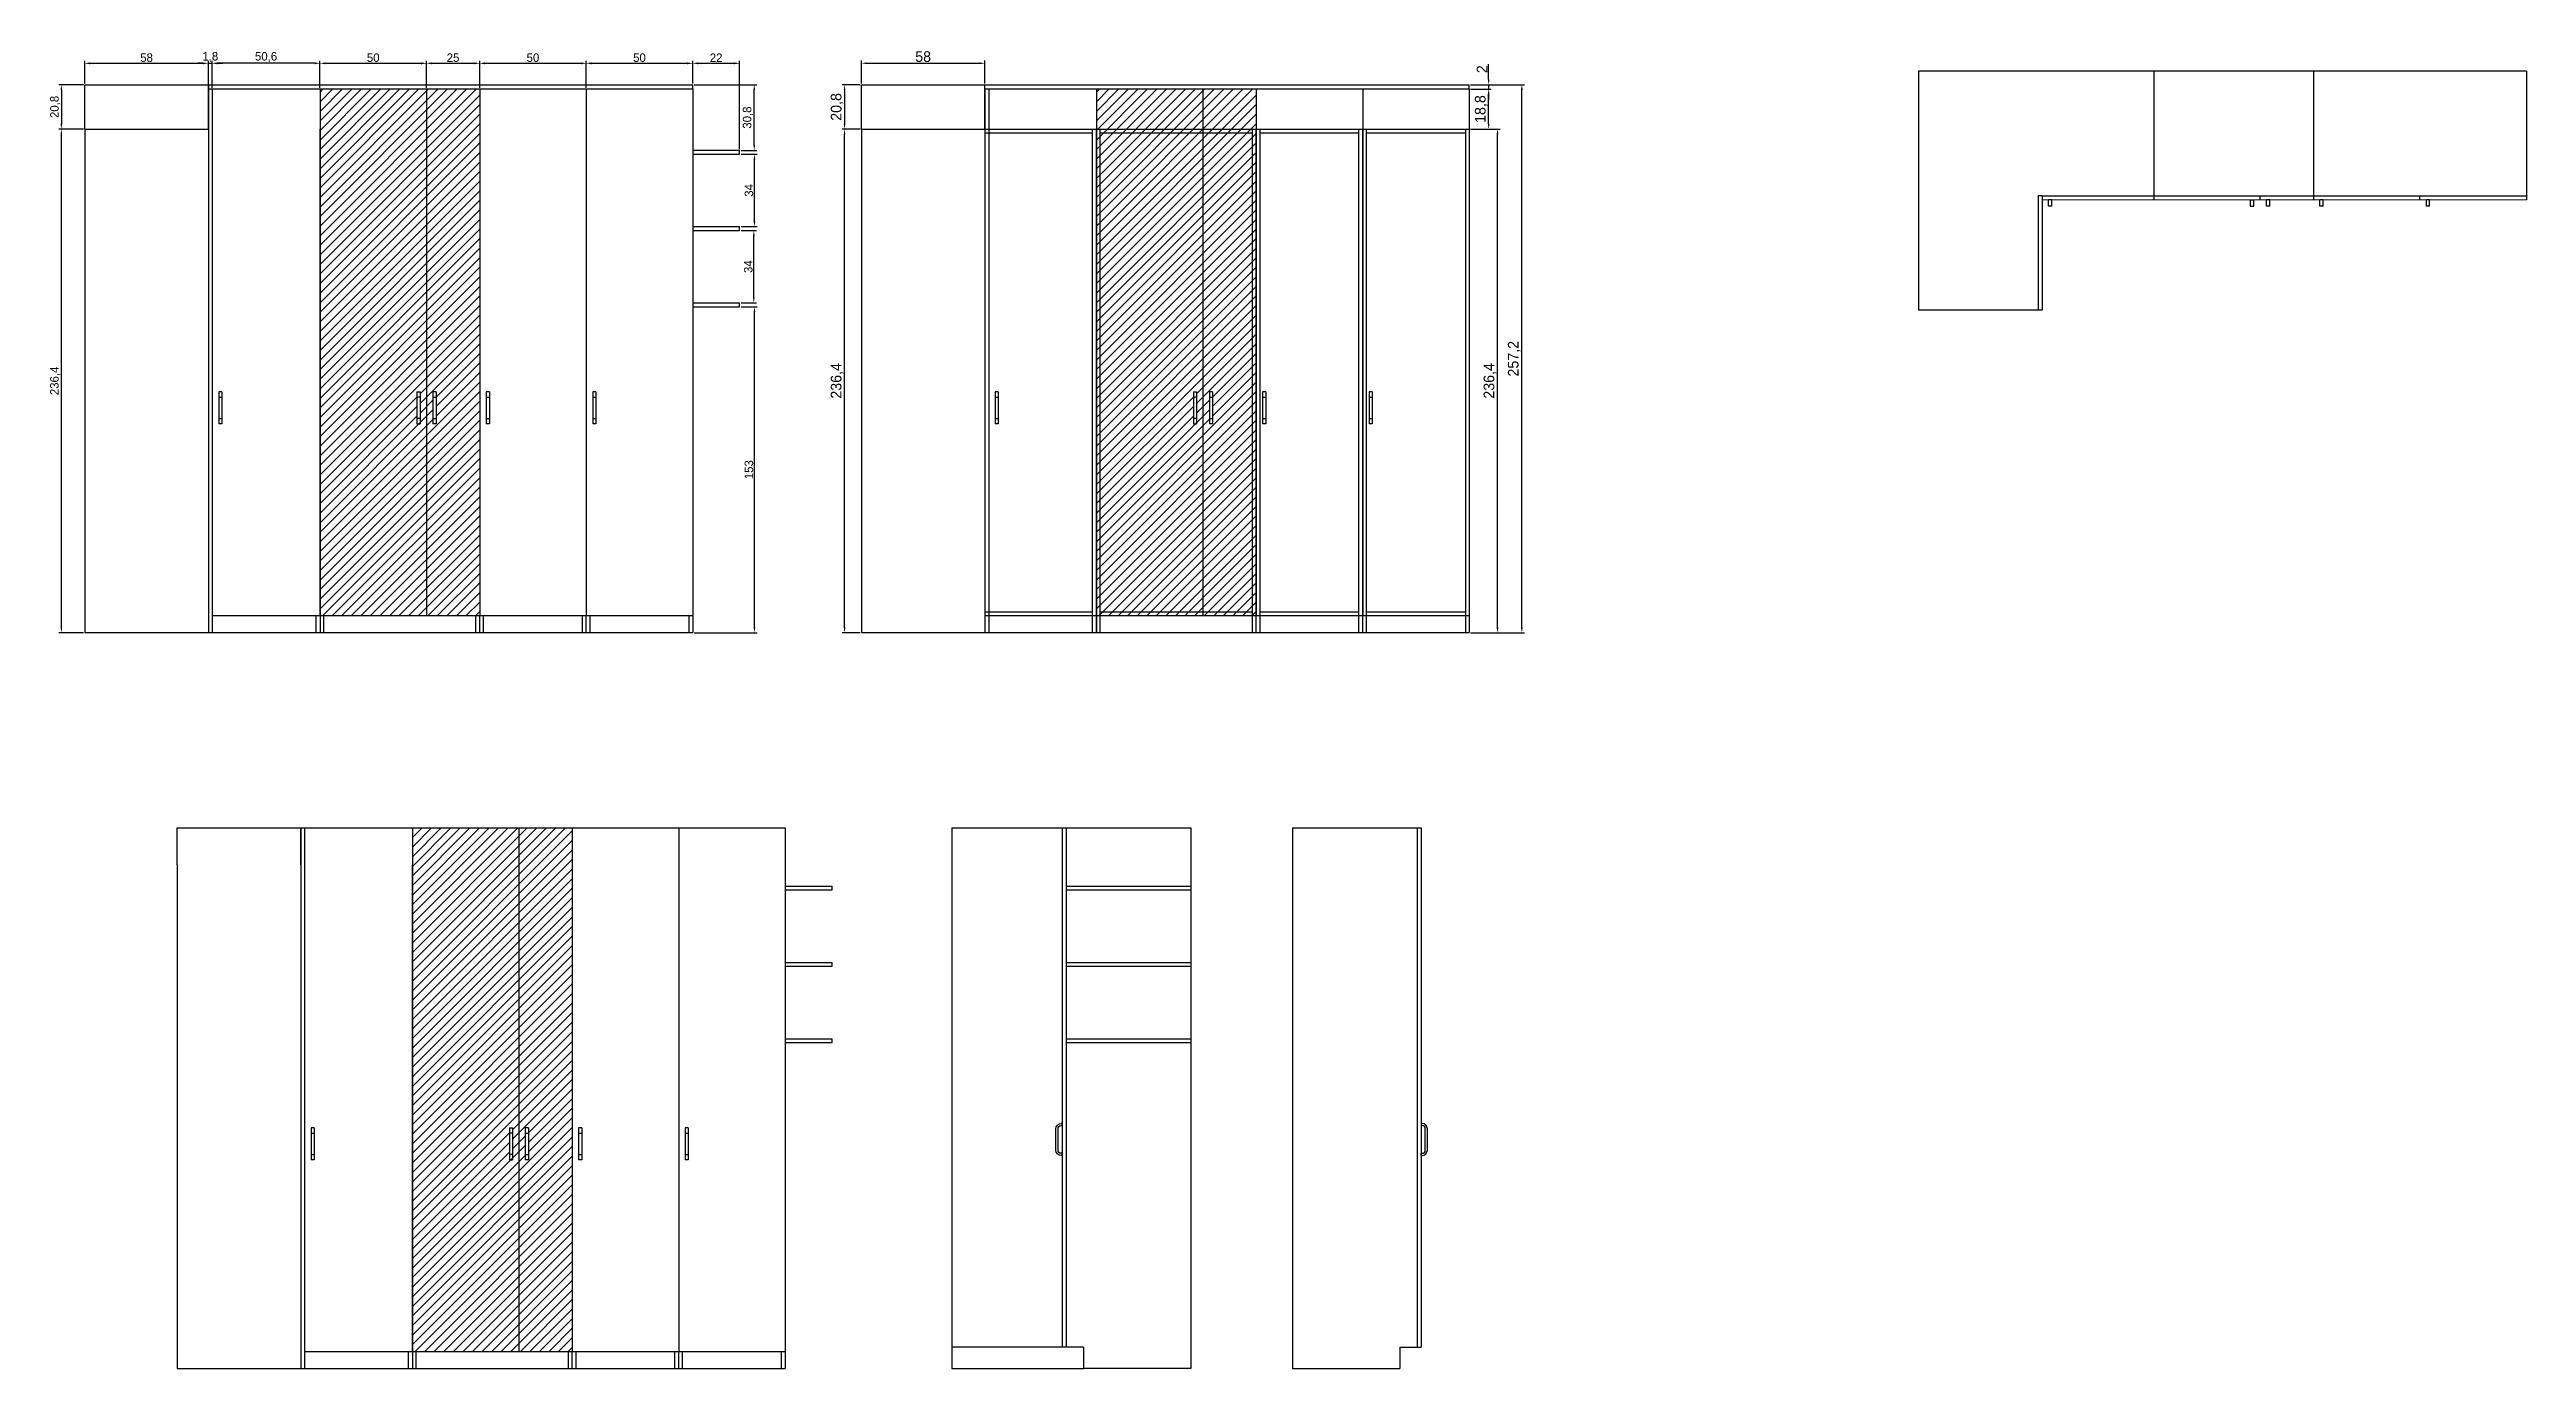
# Model space of a CAD drawing. Header units: millimetres. Extents: x 583 to 3257, y -824 to 1558.
# Drawn here: x 2094 to 3257, y -220 to 399 of the extents above; entities that cross this region are included whole.
import ezdxf

# ---------------------------------------------------------------- set-up
doc = ezdxf.new("R2010")
doc.units = ezdxf.units.MM
doc.layers.add('Multimedia', color=150, linetype='Continuous')
doc.layers.add('Wymiar', color=7, linetype='Continuous', true_color=0x9e9e9e)
doc.dimstyles.new('ISO-25', dxfattribs={"dimtxt": 2.5, "dimasz": 2.5, "dimexe": 1.25, "dimexo": 0.625, "dimtad": 1, "dimtxsty": 'Standard', "dimcen": 2.5, "dimadec": 0, "dimazin": 0, "dimtfac": 1, "dimtmove": 0, "dimatfit": 3, "dimfxl": 1, "dimarcsym": 0})

msp = doc.modelspace()

# ---------------------------------------------------------------- blocks, each defined once
blk = doc.blocks.new('Z$W@#24218')
for p, q in [((0, 15), (0.5, 15)), ((0, 15), (0, 14)), ((0, 14), (0.5, 14)), ((2, 2.5), (2, 12.5)), ((3, 2.5), (3, 12.5)), ((0, 0), (0, 1)), ((0, 1), (0.5, 1)), ((0, 0), (0.5, 0))]:
    blk.add_line(p, q)
for centre, radius, start, end in [((0.5, 12.5), 2.5, 0, 90), ((0.5, 12.5), 1.5, 0, 90), ((0.5, 2.5), 1.5, 270, 0), ((0.5, 2.5), 2.5, 270, 0)]:
    blk.add_arc(centre, radius, start, end)
blk = doc.blocks.new('*D227')
at = {"layer": 'Defpoints', "color": 0}
for p in [(2761, 382.9), (2761, 380.9), (2770.1, 380.9)]:
    blk.add_point(p, dxfattribs=at)
at = {"layer": 'Wymiar', "color": 0, "lineweight": -2}
for p, q in [((2770.1, 385.4), (2770.1, 392.5)), ((2761.6, 382.9), (2771.3, 382.9)), ((2761.6, 380.9), (2771.3, 380.9)), ((2770.1, 382.9), (2770.1, 380.9)), ((2770.1, 378.4), (2770.1, 375.9))]:
    blk.add_line(p, q, dxfattribs=at)
at = {"layer": 'Wymiar', "color": 0}
for points in [[(2769.7, 385.4), (2770.5, 385.4), (2770.1, 382.9)], [(2770.5, 378.4), (2769.7, 378.4), (2770.1, 380.9)]]:
    blk.add_solid(points, dxfattribs=at)
at = {"layer": 'Wymiar', "color": 0, "insert": (2767, 390.2), "char_height": 5, "attachment_point": 5, "rotation": 90}
blk.add_mtext('2', dxfattribs=at)
blk = doc.blocks.new('*D228')
at = {"layer": 'Defpoints', "color": 0}
for p in [(2761, 362.1), (2774.3, 362.1), (2761, 125.7)]:
    blk.add_point(p, dxfattribs=at)
at = {"layer": 'Wymiar', "color": 0, "lineweight": -2}
for p, q in [((2761.6, 362.1), (2775.5, 362.1)), ((2774.3, 128.2), (2774.3, 359.6)), ((2761.6, 125.7), (2775.5, 125.7))]:
    blk.add_line(p, q, dxfattribs=at)
at = {"layer": 'Wymiar', "color": 0}
for points in [[(2774.7, 359.6), (2773.8, 359.6), (2774.3, 362.1)], [(2773.8, 128.2), (2774.7, 128.2), (2774.3, 125.7)]]:
    blk.add_solid(points, dxfattribs=at)
at = {"layer": 'Wymiar', "color": 0, "insert": (2770.7, 243.9), "char_height": 5, "attachment_point": 5, "rotation": 90}
blk.add_mtext('236,4', dxfattribs=at)
blk = doc.blocks.new('*D229')
at = {"layer": 'Defpoints', "color": 0}
for p in [(2761, 380.9), (2770.1, 380.9), (2761, 362.1)]:
    blk.add_point(p, dxfattribs=at)
at = {"layer": 'Wymiar', "color": 0, "lineweight": -2}
for p, q in [((2761.6, 380.9), (2771.3, 380.9)), ((2770.1, 364.6), (2770.1, 378.4)), ((2761.6, 362.1), (2771.3, 362.1))]:
    blk.add_line(p, q, dxfattribs=at)
at = {"layer": 'Wymiar', "color": 0}
for points in [[(2770.5, 378.4), (2769.7, 378.4), (2770.1, 380.9)], [(2769.7, 364.6), (2770.5, 364.6), (2770.1, 362.1)]]:
    blk.add_solid(points, dxfattribs=at)
at = {"layer": 'Wymiar', "color": 0, "insert": (2766.6, 371.5), "char_height": 5, "attachment_point": 5, "rotation": 90}
blk.add_mtext('18,8', dxfattribs=at)
blk = doc.blocks.new('*D230')
at = {"layer": 'Defpoints', "color": 0}
for p in [(2761, 382.9), (2785.7, 382.9), (2761, 125.7)]:
    blk.add_point(p, dxfattribs=at)
at = {"layer": 'Wymiar', "color": 0, "lineweight": -2}
for p, q in [((2761.6, 382.9), (2786.9, 382.9)), ((2785.7, 128.2), (2785.7, 380.4)), ((2761.6, 125.7), (2786.9, 125.7))]:
    blk.add_line(p, q, dxfattribs=at)
at = {"layer": 'Wymiar', "color": 0}
for points in [[(2786.1, 380.4), (2785.2, 380.4), (2785.7, 382.9)], [(2785.2, 128.2), (2786.1, 128.2), (2785.7, 125.7)]]:
    blk.add_solid(points, dxfattribs=at)
at = {"layer": 'Wymiar', "color": 0, "insert": (2782.1, 254.3), "char_height": 5, "attachment_point": 5, "rotation": 90}
blk.add_mtext('257,2', dxfattribs=at)
blk = doc.blocks.new('*D231')
at = {"layer": 'Defpoints', "color": 0}
for p in [(2533.6, 393), (2475.6, 382.9), (2533.6, 382.9)]:
    blk.add_point(p, dxfattribs=at)
at = {"layer": 'Wymiar', "color": 0, "lineweight": -2}
for p, q in [((2475.6, 383.5), (2475.6, 394.3)), ((2478.1, 393), (2531.1, 393)), ((2533.6, 383.5), (2533.6, 394.3))]:
    blk.add_line(p, q, dxfattribs=at)
at = {"layer": 'Wymiar', "color": 0}
for points in [[(2478.1, 393.4), (2478.1, 392.6), (2475.6, 393)], [(2531.1, 392.6), (2531.1, 393.4), (2533.6, 393)]]:
    blk.add_solid(points, dxfattribs=at)
at = {"layer": 'Wymiar', "color": 0, "insert": (2504.6, 396.1), "char_height": 5, "attachment_point": 5}
blk.add_mtext('58', dxfattribs=at)
blk = doc.blocks.new('*D232')
at = {"layer": 'Defpoints', "color": 0}
for p in [(2475.6, 382.9), (2467.7, 362.1), (2475.6, 362.1)]:
    blk.add_point(p, dxfattribs=at)
at = {"layer": 'Wymiar', "color": 0, "lineweight": -2}
for p, q in [((2475, 382.9), (2466.5, 382.9)), ((2467.7, 380.4), (2467.7, 364.6)), ((2475, 362.1), (2466.5, 362.1))]:
    blk.add_line(p, q, dxfattribs=at)
at = {"layer": 'Wymiar', "color": 0}
for points in [[(2468.1, 380.4), (2467.3, 380.4), (2467.7, 382.9)], [(2467.3, 364.6), (2468.1, 364.6), (2467.7, 362.1)]]:
    blk.add_solid(points, dxfattribs=at)
at = {"layer": 'Wymiar', "color": 0, "insert": (2464.2, 372.5), "char_height": 5, "attachment_point": 5, "rotation": 90}
blk.add_mtext('20,8', dxfattribs=at)
blk = doc.blocks.new('*D233')
at = {"layer": 'Defpoints', "color": 0}
for p in [(2467.7, 362.1), (2475.6, 362.1), (2475.6, 125.7)]:
    blk.add_point(p, dxfattribs=at)
at = {"layer": 'Wymiar', "color": 0, "lineweight": -2}
for p, q in [((2475, 362.1), (2466.5, 362.1)), ((2467.7, 128.2), (2467.7, 359.6)), ((2475, 125.7), (2466.5, 125.7))]:
    blk.add_line(p, q, dxfattribs=at)
at = {"layer": 'Wymiar', "color": 0}
for points in [[(2468.1, 359.6), (2467.3, 359.6), (2467.7, 362.1)], [(2467.3, 128.2), (2468.1, 128.2), (2467.7, 125.7)]]:
    blk.add_solid(points, dxfattribs=at)
at = {"layer": 'Wymiar', "color": 0, "insert": (2464.2, 243.9), "char_height": 5, "attachment_point": 5, "rotation": 90}
blk.add_mtext('236,4', dxfattribs=at)
blk = doc.blocks.new('*D234')
at = {"layer": 'Defpoints', "color": 0}
for p in [(2169, 393), (2111, 382.9), (2169, 382.9)]:
    blk.add_point(p, dxfattribs=at)
at = {"layer": 'Wymiar', "color": 0, "lineweight": -2}
for p, q in [((2111, 383.5), (2111, 394.2)), ((2113.5, 393), (2166.5, 393)), ((2169, 383.5), (2169, 394.2))]:
    blk.add_line(p, q, dxfattribs=at)
at = {"layer": 'Wymiar', "color": 0}
for points in [[(2113.5, 393.4), (2113.5, 392.5), (2111, 393)], [(2166.5, 392.5), (2166.5, 393.4), (2169, 393)]]:
    blk.add_solid(points, dxfattribs=at)
at = {"layer": 'Wymiar', "color": 0, "insert": (2140, 395.6), "char_height": 4, "attachment_point": 5}
blk.add_mtext('58', dxfattribs=at)
blk = doc.blocks.new('*D235')
at = {"layer": 'Defpoints', "color": 0}
for p in [(2170.8, 393), (2169, 380.9), (2170.8, 380.9)]:
    blk.add_point(p, dxfattribs=at)
at = {"layer": 'Wymiar', "color": 0, "lineweight": -2}
for p, q in [((2166.5, 393), (2164, 393)), ((2169, 381.5), (2169, 394.2)), ((2169, 393), (2170.8, 393)), ((2170.8, 381.5), (2170.8, 394.2)), ((2173.3, 393), (2175.8, 393))]:
    blk.add_line(p, q, dxfattribs=at)
at = {"layer": 'Wymiar', "color": 0}
for points in [[(2166.5, 392.5), (2166.5, 393.4), (2169, 393)], [(2173.3, 393.4), (2173.3, 392.5), (2170.8, 393)]]:
    blk.add_solid(points, dxfattribs=at)
at = {"layer": 'Wymiar', "color": 0, "insert": (2169.9, 395.9), "char_height": 4, "attachment_point": 5}
blk.add_mtext('1,8', dxfattribs=at)
blk = doc.blocks.new('*D236')
at = {"layer": 'Defpoints', "color": 0}
for p in [(2170.8, 393), (2170.8, 380.9), (2221.4, 380.9)]:
    blk.add_point(p, dxfattribs=at)
at = {"layer": 'Wymiar', "color": 0, "lineweight": -2}
for p, q in [((2170.8, 381.5), (2170.8, 394.2)), ((2218.9, 393), (2173.3, 393)), ((2221.4, 381.5), (2221.4, 394.2))]:
    blk.add_line(p, q, dxfattribs=at)
at = {"layer": 'Wymiar', "color": 0}
for points in [[(2173.3, 393.4), (2173.3, 392.5), (2170.8, 393)], [(2218.9, 392.5), (2218.9, 393.4), (2221.4, 393)]]:
    blk.add_solid(points, dxfattribs=at)
at = {"layer": 'Wymiar', "color": 0, "insert": (2196.1, 395.9), "char_height": 4, "attachment_point": 5}
blk.add_mtext('50,6', dxfattribs=at)
blk = doc.blocks.new('*D237')
at = {"layer": 'Defpoints', "color": 0}
for p in [(2271.4, 393), (2221.4, 380.9), (2271.4, 380.9)]:
    blk.add_point(p, dxfattribs=at)
at = {"layer": 'Wymiar', "color": 0, "lineweight": -2}
for p, q in [((2221.4, 381.5), (2221.4, 394.2)), ((2223.9, 393), (2268.9, 393)), ((2271.4, 381.5), (2271.4, 394.2))]:
    blk.add_line(p, q, dxfattribs=at)
at = {"layer": 'Wymiar', "color": 0}
for points in [[(2223.9, 393.4), (2223.9, 392.5), (2221.4, 393)], [(2268.9, 392.5), (2268.9, 393.4), (2271.4, 393)]]:
    blk.add_solid(points, dxfattribs=at)
at = {"layer": 'Wymiar', "color": 0, "insert": (2246.4, 395.6), "char_height": 4, "attachment_point": 5}
blk.add_mtext('50', dxfattribs=at)
blk = doc.blocks.new('*D238')
at = {"layer": 'Defpoints', "color": 0}
for p in [(2296.4, 393), (2271.4, 380.9), (2296.4, 380.9)]:
    blk.add_point(p, dxfattribs=at)
at = {"layer": 'Wymiar', "color": 0, "lineweight": -2}
for p, q in [((2271.4, 381.5), (2271.4, 394.2)), ((2273.9, 393), (2293.9, 393)), ((2296.4, 381.5), (2296.4, 394.2))]:
    blk.add_line(p, q, dxfattribs=at)
at = {"layer": 'Wymiar', "color": 0}
for points in [[(2273.9, 393.4), (2273.9, 392.5), (2271.4, 393)], [(2293.9, 392.5), (2293.9, 393.4), (2296.4, 393)]]:
    blk.add_solid(points, dxfattribs=at)
at = {"layer": 'Wymiar', "color": 0, "insert": (2283.9, 395.6), "char_height": 4, "attachment_point": 5}
blk.add_mtext('25', dxfattribs=at)
blk = doc.blocks.new('*D239')
at = {"layer": 'Defpoints', "color": 0}
for p in [(2346.4, 393), (2296.4, 380.9), (2346.4, 380.9)]:
    blk.add_point(p, dxfattribs=at)
at = {"layer": 'Wymiar', "color": 0, "lineweight": -2}
for p, q in [((2296.4, 381.5), (2296.4, 394.2)), ((2298.9, 393), (2343.9, 393)), ((2346.4, 381.5), (2346.4, 394.2))]:
    blk.add_line(p, q, dxfattribs=at)
at = {"layer": 'Wymiar', "color": 0}
for points in [[(2298.9, 393.4), (2298.9, 392.5), (2296.4, 393)], [(2343.9, 392.5), (2343.9, 393.4), (2346.4, 393)]]:
    blk.add_solid(points, dxfattribs=at)
at = {"layer": 'Wymiar', "color": 0, "insert": (2321.4, 395.6), "char_height": 4, "attachment_point": 5}
blk.add_mtext('50', dxfattribs=at)
blk = doc.blocks.new('*D240')
at = {"layer": 'Defpoints', "color": 0}
for p in [(2396.4, 393), (2346.4, 380.9), (2396.4, 382.9)]:
    blk.add_point(p, dxfattribs=at)
at = {"layer": 'Wymiar', "color": 0, "lineweight": -2}
for p, q in [((2346.4, 381.5), (2346.4, 394.2)), ((2348.9, 393), (2393.9, 393)), ((2396.4, 383.5), (2396.4, 394.2))]:
    blk.add_line(p, q, dxfattribs=at)
at = {"layer": 'Wymiar', "color": 0}
for points in [[(2348.9, 393.4), (2348.9, 392.5), (2346.4, 393)], [(2393.9, 392.5), (2393.9, 393.4), (2396.4, 393)]]:
    blk.add_solid(points, dxfattribs=at)
at = {"layer": 'Wymiar', "color": 0, "insert": (2371.4, 395.6), "char_height": 4, "attachment_point": 5}
blk.add_mtext('50', dxfattribs=at)
blk = doc.blocks.new('*D241')
at = {"layer": 'Defpoints', "color": 0}
for p in [(2111, 382.9), (2100, 362.1), (2111, 362.1)]:
    blk.add_point(p, dxfattribs=at)
at = {"layer": 'Wymiar', "color": 0, "lineweight": -2}
for p, q in [((2110.4, 382.9), (2098.8, 382.9)), ((2100, 380.4), (2100, 364.6)), ((2110.4, 362.1), (2098.8, 362.1))]:
    blk.add_line(p, q, dxfattribs=at)
at = {"layer": 'Wymiar', "color": 0}
for points in [[(2100.4, 380.4), (2099.6, 380.4), (2100, 382.9)], [(2099.6, 364.6), (2100.4, 364.6), (2100, 362.1)]]:
    blk.add_solid(points, dxfattribs=at)
at = {"layer": 'Wymiar', "color": 0, "insert": (2097.1, 372.5), "char_height": 4, "attachment_point": 5, "rotation": 90}
blk.add_mtext('20,8', dxfattribs=at)
blk = doc.blocks.new('*D242')
at = {"layer": 'Defpoints', "color": 0}
for p in [(2100, 362.1), (2111, 362.1), (2111, 125.7)]:
    blk.add_point(p, dxfattribs=at)
at = {"layer": 'Wymiar', "color": 0, "lineweight": -2}
for p, q in [((2110.4, 362.1), (2098.8, 362.1)), ((2100, 128.2), (2100, 359.6)), ((2110.4, 125.7), (2098.8, 125.7))]:
    blk.add_line(p, q, dxfattribs=at)
at = {"layer": 'Wymiar', "color": 0}
for points in [[(2100.4, 359.6), (2099.6, 359.6), (2100, 362.1)], [(2099.6, 128.2), (2100.4, 128.2), (2100, 125.7)]]:
    blk.add_solid(points, dxfattribs=at)
at = {"layer": 'Wymiar', "color": 0, "insert": (2097.1, 243.9), "char_height": 4, "attachment_point": 5, "rotation": 90}
blk.add_mtext('236,4', dxfattribs=at)
blk = doc.blocks.new('*D256')
at = {"layer": 'Defpoints', "color": 0}
for p in [(2418.4, 393), (2396.4, 382.9), (2418.4, 352.1)]:
    blk.add_point(p, dxfattribs=at)
at = {"layer": 'Wymiar', "color": 0, "lineweight": -2}
for p, q in [((2396.4, 383.5), (2396.4, 394.2)), ((2398.9, 393), (2415.9, 393)), ((2418.4, 352.7), (2418.4, 394.2))]:
    blk.add_line(p, q, dxfattribs=at)
at = {"layer": 'Wymiar', "color": 0}
for points in [[(2398.9, 393.4), (2398.9, 392.5), (2396.4, 393)], [(2415.9, 392.5), (2415.9, 393.4), (2418.4, 393)]]:
    blk.add_solid(points, dxfattribs=at)
at = {"layer": 'Wymiar', "color": 0, "insert": (2407.4, 395.6), "char_height": 4, "attachment_point": 5}
blk.add_mtext('22', dxfattribs=at)
blk = doc.blocks.new('*D257')
at = {"layer": 'Defpoints', "color": 0}
for p in [(2418.4, 278.7), (2425.4, 278.7), (2396.4, 125.7)]:
    blk.add_point(p, dxfattribs=at)
at = {"layer": 'Wymiar', "color": 0, "lineweight": -2}
for p, q in [((2419.1, 278.7), (2426.6, 278.7)), ((2425.4, 128.2), (2425.4, 276.2)), ((2397.1, 125.7), (2426.6, 125.7))]:
    blk.add_line(p, q, dxfattribs=at)
at = {"layer": 'Wymiar', "color": 0}
for points in [[(2425.8, 276.2), (2425, 276.2), (2425.4, 278.7)], [(2425, 128.2), (2425.8, 128.2), (2425.4, 125.7)]]:
    blk.add_solid(points, dxfattribs=at)
at = {"layer": 'Wymiar', "color": 0, "insert": (2422.8, 202.2), "char_height": 4, "attachment_point": 5, "rotation": 90}
blk.add_mtext('153', dxfattribs=at)
blk = doc.blocks.new('*D258')
at = {"layer": 'Defpoints', "color": 0}
for p in [(2418.4, 314.5), (2425.1, 314.5), (2418.4, 280.5)]:
    blk.add_point(p, dxfattribs=at)
at = {"layer": 'Wymiar', "color": 0, "lineweight": -2}
for p, q in [((2419.1, 314.5), (2426.4, 314.5)), ((2425.1, 283), (2425.1, 312)), ((2419.1, 280.5), (2426.4, 280.5))]:
    blk.add_line(p, q, dxfattribs=at)
at = {"layer": 'Wymiar', "color": 0}
for points in [[(2425.5, 312), (2424.7, 312), (2425.1, 314.5)], [(2424.7, 283), (2425.5, 283), (2425.1, 280.5)]]:
    blk.add_solid(points, dxfattribs=at)
at = {"layer": 'Wymiar', "color": 0, "insert": (2422.5, 297.5), "char_height": 4, "attachment_point": 5, "rotation": 90}
blk.add_mtext('34', dxfattribs=at)
blk = doc.blocks.new('*D259')
at = {"layer": 'Defpoints', "color": 0}
for p in [(2418.4, 350.3), (2425.4, 350.3), (2418.4, 316.3)]:
    blk.add_point(p, dxfattribs=at)
at = {"layer": 'Wymiar', "color": 0, "lineweight": -2}
for p, q in [((2419.1, 350.3), (2426.6, 350.3)), ((2425.4, 318.8), (2425.4, 347.8)), ((2419.1, 316.3), (2426.6, 316.3))]:
    blk.add_line(p, q, dxfattribs=at)
at = {"layer": 'Wymiar', "color": 0}
for points in [[(2425.8, 347.8), (2425, 347.8), (2425.4, 350.3)], [(2425, 318.8), (2425.8, 318.8), (2425.4, 316.3)]]:
    blk.add_solid(points, dxfattribs=at)
at = {"layer": 'Wymiar', "color": 0, "insert": (2422.8, 333.3), "char_height": 4, "attachment_point": 5, "rotation": 90}
blk.add_mtext('34', dxfattribs=at)
blk = doc.blocks.new('*D260')
at = {"layer": 'Defpoints', "color": 0}
for p in [(2396.4, 382.9), (2425.3, 382.9), (2418.4, 352.1)]:
    blk.add_point(p, dxfattribs=at)
at = {"layer": 'Wymiar', "color": 0, "lineweight": -2}
for p, q in [((2397.1, 382.9), (2426.5, 382.9)), ((2425.3, 354.6), (2425.3, 380.4)), ((2419.1, 352.1), (2426.5, 352.1))]:
    blk.add_line(p, q, dxfattribs=at)
at = {"layer": 'Wymiar', "color": 0}
for points in [[(2425.7, 380.4), (2424.9, 380.4), (2425.3, 382.9)], [(2424.9, 354.6), (2425.7, 354.6), (2425.3, 352.1)]]:
    blk.add_solid(points, dxfattribs=at)
at = {"layer": 'Wymiar', "color": 0, "insert": (2422.3, 367.5), "char_height": 4, "attachment_point": 5, "rotation": 90}
blk.add_mtext('30,8', dxfattribs=at)

# ---------------------------------------------------------------- dimensions: what is measured, and where the dimension line sits
at = {"layer": 'Wymiar'}
for base, p1, p2, override, picture, middle in [((2169.044, 392.959), (2111.044, 382.923), (2169.044, 382.923), {"dimtxt": 4}, '*D234', (2140.044, 395.584)), ((2170.844, 392.959), (2221.444, 380.923), (2170.844, 380.923), {"dimtxt": 4}, '*D236', (2196.144, 395.917)), ((2271.444, 392.959), (2221.444, 380.923), (2271.444, 380.923), {"dimtxt": 4}, '*D237', (2246.444, 395.584)), ((2296.444, 392.959), (2271.444, 380.923), (2296.444, 380.923), {"dimtxt": 4}, '*D238', (2283.944, 395.584)), ((2346.444, 392.959), (2296.444, 380.923), (2346.444, 380.923), {"dimtxt": 4}, '*D239', (2321.444, 395.584)), ((2396.444, 392.959), (2346.444, 380.923), (2396.444, 382.923), {"dimtxt": 4}, '*D240', (2371.444, 395.584)), ((2418.444, 392.959), (2396.444, 382.923), (2418.444, 352.123), {"dimtxt": 4}, '*D256', (2407.444, 395.584)), ((2533.578, 393.024), (2475.578, 382.923), (2533.578, 382.923), {"dimtxt": 5}, '*D231', (2504.578, 396.149))]:
    dim = msp.add_linear_dim(base=base, p1=p1, p2=p2, dimstyle='ISO-25', override=override, dxfattribs=at)
    dim.commit()
    dim.dimension.update_dxf_attribs({"geometry": picture, "text_midpoint": middle})
dim = msp.add_linear_dim(base=(2170.844, 392.959), p1=(2169.044, 380.923), p2=(2170.844, 380.923), dimstyle='ISO-25', override={"dimtxt": 4}, dxfattribs=at)
dim.commit()
dim.dimension.update_dxf_attribs({"geometry": '*D235', "text_midpoint": (2169.944, 392.959), "dimtype": 160})
dim = msp.add_linear_dim(base=(2770.099, 380.923), p1=(2760.978, 382.923), p2=(2760.978, 380.923), angle=90, dimstyle='ISO-25', override={"dimtxt": 5}, dxfattribs=at)
dim.commit()
dim.dimension.update_dxf_attribs({"geometry": '*D227', "text_midpoint": (2770.099, 390.215), "dimtype": 160})
for base, p1, p2, override, picture, middle in [((2100.021, 362.123), (2111.044, 382.923), (2111.044, 362.123), {"dimtxt": 4}, '*D241', (2097.062, 372.523)), ((2425.297, 382.923), (2418.444, 352.123), (2396.444, 382.923), {"dimtxt": 4}, '*D260', (2422.339, 367.523)), ((2467.707, 362.123), (2475.578, 382.923), (2475.578, 362.123), {"dimtxt": 5}, '*D232', (2464.166, 372.523)), ((2785.66, 382.923), (2760.978, 125.723), (2760.978, 382.923), {"dimtxt": 5}, '*D230', (2782.118, 254.323)), ((2770.099, 380.923), (2760.978, 362.123), (2760.978, 380.923), {"dimtxt": 5}, '*D229', (2766.557, 371.523)), ((2100.021, 362.123), (2111.044, 125.723), (2111.044, 362.123), {"dimtxt": 4}, '*D242', (2097.062, 243.923)), ((2467.707, 362.123), (2475.578, 125.723), (2475.578, 362.123), {"dimtxt": 5}, '*D233', (2464.166, 243.923)), ((2774.256, 362.123), (2760.978, 125.723), (2760.978, 362.123), {"dimtxt": 5}, '*D228', (2770.715, 243.923)), ((2425.383, 350.323), (2418.444, 316.323), (2418.444, 350.323), {"dimtxt": 4}, '*D259', (2422.758, 333.323)), ((2425.118, 314.523), (2418.444, 280.523), (2418.444, 314.523), {"dimtxt": 4}, '*D258', (2422.493, 297.523)), ((2425.383, 278.723), (2396.444, 125.723), (2418.444, 278.723), {"dimtxt": 4}, '*D257', (2422.758, 202.223))]:
    dim = msp.add_linear_dim(base=base, p1=p1, p2=p2, angle=90, dimstyle='ISO-25', override=override, dxfattribs=at)
    dim.commit()
    dim.dimension.update_dxf_attribs({"geometry": picture, "text_midpoint": middle})

# ---------------------------------------------------------------- hatches: boundary and pattern name
h = msp.add_hatch()
h.set_pattern_fill('ANSI31', color=256, style=0)
h.set_pattern_definition([(45, (0, -443.7656), (-2.245064, 2.245064), [])])
h.paths.add_polyline_path([(2314.814, -211.684), (2266.614, -211.684), (2264.814, -211.684), (2264.814, 34.016), (2314.814, 34.016)])
h.paths.add_polyline_path([(2310.314, -109.184), (2310.314, -119.184), (2310.314, -121.684), (2311.814, -121.684), (2311.814, -119.184), (2311.814, -109.184), (2311.814, -106.684), (2310.314, -106.684)], flags=16)
h.paths.add_polyline_path([(2310.314, -119.184), (2311.814, -119.184), (2311.814, -121.684), (2310.314, -121.684)], flags=16)
h.paths.add_polyline_path([(2339.814, -211.684), (2338.014, -211.684), (2314.814, -211.684), (2314.814, 34.016), (2339.814, 34.016)])
h.paths.add_polyline_path([(2317.814, -119.184), (2317.814, -121.684), (2319.314, -121.684), (2319.314, -119.184), (2319.314, -109.184), (2319.314, -106.684), (2317.814, -106.684), (2317.814, -109.184)], flags=16)
h.paths.add_polyline_path([(2317.814, -119.184), (2319.314, -119.184), (2319.314, -121.684), (2317.814, -121.684)], flags=0)
at = {"layer": 'Multimedia'}
h = msp.add_hatch(dxfattribs=at)
h.set_pattern_fill('ANSI31', color=256, style=0)
h.set_pattern_definition([(45, (-43.3697, -98.3582), (-2.245064, 2.245064), [])])
h.paths.add_polyline_path([(2221.444, 133.723), (2223.244, 133.723), (2271.444, 133.723), (2271.444, 380.923), (2221.444, 380.923)])
h.paths.add_polyline_path([(2266.944, 236.223), (2266.944, 226.223), (2266.944, 223.723), (2268.444, 223.723), (2268.444, 226.223), (2268.444, 236.223), (2268.444, 238.723), (2266.944, 238.723)], flags=16)
h.paths.add_polyline_path([(2266.944, 226.223), (2268.444, 226.223), (2268.444, 223.723), (2266.944, 223.723)], flags=16)
h.paths.add_polyline_path([(2271.444, 133.723), (2294.644, 133.723), (2296.444, 133.723), (2296.444, 380.923), (2271.444, 380.923)])
h.paths.add_polyline_path([(2274.444, 226.223), (2274.444, 223.723), (2275.944, 223.723), (2275.944, 226.223), (2275.944, 236.223), (2275.944, 238.723), (2274.444, 238.723), (2274.444, 236.223)], flags=16)
h.paths.add_polyline_path([(2274.444, 226.223), (2275.944, 226.223), (2275.944, 223.723), (2274.444, 223.723)], flags=16)
h = msp.add_hatch(dxfattribs=at)
h.set_pattern_fill('ANSI31', color=256, style=0)
h.set_pattern_definition([(45, (321.164, -98.3582), (-2.245064, 2.245064), [])])
h.paths.add_polyline_path([(2585.978, 133.723), (2587.778, 133.723), (2635.978, 133.723), (2635.978, 380.923), (2585.978, 380.923)])
h.paths.add_polyline_path([(2631.478, 236.223), (2631.478, 226.223), (2631.478, 223.723), (2632.978, 223.723), (2632.978, 226.223), (2632.978, 236.223), (2632.978, 238.723), (2631.478, 238.723)], flags=16)
h.paths.add_polyline_path([(2631.478, 226.223), (2632.978, 226.223), (2632.978, 223.723), (2631.478, 223.723)], flags=16)
h.paths.add_polyline_path([(2635.978, 133.723), (2659.178, 133.723), (2660.978, 133.723), (2660.978, 380.923), (2635.978, 380.923)])
h.paths.add_polyline_path([(2638.978, 226.223), (2638.978, 223.723), (2640.478, 223.723), (2640.478, 226.223), (2640.478, 236.223), (2640.478, 238.723), (2638.978, 238.723), (2638.978, 236.223)], flags=16)
h.paths.add_polyline_path([(2638.978, 226.223), (2640.478, 226.223), (2640.478, 223.723), (2638.978, 223.723)], flags=16)

# ---------------------------------------------------------------- linework, layer by layer
for p, q in [((3082.353, 389.334), (2971.953, 389.334)), ((2971.953, 389.334), (2971.953, 277.034)), ((3082.353, 389.334), (3082.353, 328.934)), ((3182.353, 389.334), (3082.353, 389.334)), ((3082.353, 389.334), (3082.353, 328.934)), ((3082.353, 389.334), (3082.353, 328.934)), ((3157.353, 389.334), (3157.353, 328.934)), ((3257.353, 389.334), (3157.353, 389.334)), ((3157.353, 389.334), (3157.353, 328.934)), ((3257.353, 389.334), (3257.353, 328.934)), ((2111.044, 362.123), (2111.044, 125.723)), ((2169.044, 362.123), (2169.044, 125.723)), ((2221.444, 133.723), (2221.444, 362.123)), ((2475.578, 362.123), (2475.578, 125.723)), ((2475.578, 362.123), (2475.578, 125.723)), ((2475.578, 362.123), (2760.978, 362.123)), ((2533.578, 362.123), (2533.578, 125.723)), ((2533.578, 362.123), (2533.578, 125.723)), ((2584.178, 125.723), (2584.178, 362.123)), ((2585.978, 133.723), (2585.978, 362.123)), ((2585.978, 125.723), (2585.978, 362.123)), ((2587.778, 125.723), (2587.778, 362.123)), ((2659.178, 125.723), (2659.178, 362.123)), ((2660.978, 125.723), (2660.978, 362.123)), ((2662.778, 125.723), (2662.778, 362.123)), ((2709.178, 125.723), (2709.178, 362.123)), ((2710.978, 125.723), (2710.978, 362.123)), ((2712.778, 125.723), (2712.778, 362.123)), ((2759.178, 362.123), (2759.178, 125.723)), ((2760.978, 362.123), (2760.978, 125.723)), ((2533.578, 360.323), (2584.178, 360.323)), ((2587.778, 360.323), (2659.178, 360.323)), ((2662.778, 360.323), (2709.178, 360.323)), ((2712.778, 360.323), (2759.178, 360.323)), ((3028.153, 330.734), (3028.153, 277.034)), ((3029.953, 330.734), (3028.153, 330.734)), ((3029.953, 330.734), (3257.353, 330.764)), ((3029.953, 330.734), (3029.953, 328.934)), ((3029.953, 328.934), (3257.353, 328.964)), ((3029.953, 328.934), (3029.953, 277.034)), ((3032.953, 325.941), (3032.953, 328.941)), ((3034.453, 328.941), (3032.953, 328.941)), ((3034.453, 325.941), (3032.953, 325.941)), ((3034.453, 325.941), (3034.453, 328.941)), ((3127.853, 325.954), (3127.853, 328.954)), ((3127.853, 328.954), (3129.353, 328.954)), ((3127.853, 325.954), (3129.353, 325.954)), ((3129.353, 325.954), (3129.353, 328.954)), ((3132.353, 328.934), (3132.353, 330.748)), ((3135.353, 325.954), (3135.353, 328.954)), ((3136.853, 328.954), (3135.353, 328.954)), ((3136.853, 325.954), (3135.353, 325.954)), ((3136.853, 325.954), (3136.853, 328.954)), ((3160.353, 325.958), (3160.353, 328.958)), ((3161.853, 328.958), (3160.353, 328.958)), ((3161.853, 325.958), (3160.353, 325.958)), ((3161.853, 325.958), (3161.853, 328.958)), ((3207.353, 328.934), (3207.353, 330.758)), ((3210.353, 325.958), (3210.353, 328.958)), ((3211.853, 328.958), (3210.353, 328.958)), ((3211.853, 325.958), (3210.353, 325.958)), ((3211.853, 325.958), (3211.853, 328.958)), ((3029.953, 277.034), (2971.953, 277.034)), ((2170.844, 133.723), (2219.644, 133.723)), ((2219.644, 125.723), (2219.644, 133.723)), ((2221.444, 133.723), (2221.444, 125.723)), ((2223.244, 125.723), (2223.244, 133.723)), ((2223.244, 133.723), (2294.644, 133.723)), ((2294.644, 125.723), (2294.644, 133.723)), ((2296.444, 125.723), (2296.444, 133.723)), ((2298.244, 125.723), (2298.244, 133.723)), ((2298.244, 133.723), (2344.644, 133.723)), ((2344.644, 125.723), (2344.644, 133.723)), ((2346.444, 125.723), (2346.444, 133.723)), ((2348.244, 125.723), (2348.244, 133.723)), ((2348.244, 133.723), (2394.644, 133.723)), ((2394.644, 133.723), (2394.644, 125.723)), ((2396.444, 133.723), (2396.444, 125.723)), ((2533.578, 135.523), (2584.178, 135.523)), ((2533.578, 133.723), (2584.178, 133.723)), ((2535.378, 133.723), (2584.178, 133.723)), ((2584.178, 125.723), (2584.178, 133.723)), ((2585.978, 133.723), (2585.978, 125.723)), ((2587.778, 135.523), (2659.178, 135.523)), ((2587.778, 125.723), (2587.778, 133.723)), ((2587.778, 133.723), (2659.178, 133.723)), ((2587.778, 133.723), (2659.178, 133.723)), ((2659.178, 125.723), (2659.178, 133.723)), ((2660.978, 125.723), (2660.978, 133.723)), ((2662.778, 135.523), (2709.178, 135.523)), ((2662.778, 125.723), (2662.778, 133.723)), ((2662.778, 133.723), (2709.178, 133.723)), ((2662.778, 133.723), (2709.178, 133.723)), ((2709.178, 125.723), (2709.178, 133.723)), ((2710.978, 125.723), (2710.978, 133.723)), ((2712.778, 135.523), (2759.178, 135.523)), ((2712.778, 125.723), (2712.778, 133.723)), ((2712.778, 133.723), (2759.178, 133.723)), ((2712.778, 133.723), (2759.178, 133.723)), ((2759.178, 133.723), (2759.178, 125.723)), ((2760.978, 133.723), (2760.978, 125.723)), ((2111.044, 125.723), (2396.444, 125.723)), ((2475.578, 125.723), (2760.978, 125.723)), ((2475.578, 125.723), (2760.978, 125.723)), ((2154.414, 16.716), (2154.414, 34.016)), ((2154.414, 34.016), (2439.814, 34.016)), ((2212.414, 16.716), (2212.414, 34.016)), ((2212.414, 34.016), (2212.414, -219.684)), ((2214.214, 34.016), (2214.214, -219.684)), ((2264.814, 34.016), (2264.814, -211.684)), ((2314.814, 34.016), (2314.814, -211.684)), ((2339.814, 34.016), (2339.814, -211.684)), ((2389.814, 34.016), (2389.814, -211.684)), ((2439.814, 34.016), (2439.814, -211.684)), ((2518.016, 34.016), (2630.316, 34.016)), ((2518.016, 34.016), (2518.016, -219.684)), ((2569.916, 34.016), (2569.916, -209.684)), ((2571.716, 34.016), (2571.716, -209.684)), ((2630.316, 34.016), (2630.316, -219.684)), ((2677.951, 34.016), (2677.951, -219.684)), ((2677.951, 34.016), (2738.351, 34.016)), ((2736.551, 34.016), (2736.551, -209.684)), ((2738.351, 34.016), (2738.351, -209.684)), ((2154.414, 16.716), (2154.414, -219.684)), ((2212.414, 16.716), (2212.414, -219.684)), ((2264.814, -211.684), (2264.814, 16.716)), ((2439.814, 6.716), (2461.814, 6.716)), ((2439.814, 4.916), (2461.814, 4.916)), ((2461.814, 4.916), (2461.814, 6.716)), ((2571.716, 6.716), (2630.316, 6.716)), ((2571.716, 4.916), (2630.316, 4.916)), ((2439.814, -29.084), (2461.814, -29.084)), ((2439.814, -30.884), (2461.814, -30.884)), ((2461.814, -30.884), (2461.814, -29.084)), ((2571.716, -29.084), (2630.316, -29.084)), ((2571.716, -30.884), (2630.316, -30.884)), ((2439.814, -64.884), (2461.814, -64.884)), ((2439.814, -66.684), (2461.814, -66.684)), ((2461.814, -66.684), (2461.814, -64.884)), ((2571.716, -64.884), (2630.316, -64.884)), ((2571.716, -66.684), (2630.316, -66.684)), ((2217.214, -106.684), (2217.214, -121.684)), ((2218.714, -106.684), (2217.214, -106.684)), ((2217.214, -109.184), (2218.714, -109.184)), ((2218.714, -106.684), (2218.714, -121.684)), ((2310.314, -106.684), (2310.314, -121.684)), ((2310.314, -106.684), (2311.814, -106.684)), ((2311.814, -109.184), (2310.314, -109.184)), ((2311.814, -106.684), (2311.814, -121.684)), ((2317.814, -106.684), (2317.814, -121.684)), ((2319.314, -106.684), (2317.814, -106.684)), ((2317.814, -109.184), (2319.314, -109.184)), ((2319.314, -106.684), (2319.314, -121.684)), ((2342.814, -106.684), (2342.814, -121.684)), ((2344.314, -106.684), (2342.814, -106.684)), ((2342.814, -109.184), (2344.314, -109.184)), ((2344.314, -106.684), (2344.314, -121.684)), ((2392.814, -106.684), (2392.814, -121.684)), ((2394.314, -106.684), (2392.814, -106.684)), ((2392.814, -109.184), (2394.314, -109.184)), ((2394.314, -106.684), (2394.314, -121.684)), ((2217.214, -119.184), (2218.714, -119.184)), ((2218.714, -121.684), (2217.214, -121.684)), ((2311.814, -119.184), (2310.314, -119.184)), ((2310.314, -121.684), (2311.814, -121.684)), ((2317.814, -119.184), (2319.314, -119.184)), ((2319.314, -121.684), (2317.814, -121.684)), ((2342.814, -119.184), (2344.314, -119.184)), ((2344.314, -121.684), (2342.814, -121.684)), ((2392.814, -119.184), (2394.314, -119.184)), ((2394.314, -121.684), (2392.814, -121.684)), ((2154.414, -219.684), (2439.814, -219.684)), ((2214.214, -211.684), (2263.014, -211.684)), ((2214.214, -211.684), (2439.814, -211.684)), ((2263.014, -219.684), (2263.014, -211.684)), ((2264.814, -211.684), (2264.814, -219.684)), ((2266.614, -219.684), (2266.614, -211.684)), ((2266.614, -211.684), (2338.014, -211.684)), ((2338.014, -219.684), (2338.014, -211.684)), ((2339.814, -219.684), (2339.814, -211.684)), ((2341.614, -219.684), (2341.614, -211.684)), ((2341.614, -211.684), (2388.014, -211.684)), ((2388.014, -219.684), (2388.014, -211.684)), ((2389.814, -219.684), (2389.814, -211.684)), ((2391.614, -219.684), (2391.614, -211.684)), ((2391.614, -211.684), (2438.014, -211.684)), ((2438.014, -211.684), (2438.014, -219.684)), ((2439.814, -211.684), (2439.814, -219.684)), ((2569.916, -209.684), (2518.016, -209.684)), ((2518.016, -219.684), (2579.916, -219.684)), ((2579.916, -209.684), (2569.916, -209.684)), ((2579.916, -209.684), (2579.916, -219.684)), ((2630.316, -219.684), (2579.916, -219.684)), ((2677.951, -219.684), (2728.351, -219.684)), ((2728.351, -209.684), (2738.351, -209.684)), ((2728.351, -209.684), (2728.351, -219.684))]:
    msp.add_line(p, q)
for p, q in [((2111.044, 362.123), (2111.044, 382.923)), ((2111.044, 382.923), (2169.044, 382.923)), ((2169.044, 362.123), (2169.044, 382.923)), ((2169.044, 382.923), (2169.044, 125.723)), ((2169.044, 382.923), (2396.444, 382.923)), ((2169.044, 380.923), (2396.444, 380.923)), ((2170.844, 380.923), (2170.844, 125.723)), ((2221.444, 380.923), (2221.444, 133.723)), ((2271.444, 380.923), (2271.444, 133.723)), ((2296.444, 380.923), (2296.444, 133.723)), ((2346.444, 380.923), (2346.444, 133.723)), ((2396.444, 380.923), (2396.444, 382.923)), ((2396.444, 380.923), (2396.444, 133.723)), ((2475.578, 362.123), (2475.578, 382.923)), ((2475.578, 382.923), (2533.578, 382.923)), ((2475.578, 362.123), (2475.578, 380.923)), ((2533.578, 362.123), (2533.578, 382.923)), ((2533.578, 382.923), (2760.978, 382.923)), ((2533.578, 380.923), (2760.978, 380.923)), ((2533.578, 362.123), (2533.578, 380.923)), ((2533.578, 380.923), (2533.578, 125.723)), ((2533.578, 380.923), (2760.978, 380.923)), ((2535.378, 380.923), (2535.378, 125.723)), ((2585.978, 380.923), (2585.978, 133.723)), ((2635.978, 380.923), (2635.978, 133.723)), ((2660.978, 380.923), (2660.978, 133.723)), ((2710.978, 380.923), (2710.978, 133.723)), ((2760.978, 380.923), (2760.978, 382.923)), ((2760.978, 380.923), (2760.978, 133.723)), ((2111.044, 362.123), (2169.044, 362.123)), ((2475.578, 362.123), (2533.578, 362.123)), ((2475.578, 362.123), (2533.578, 362.123)), ((2396.444, 352.123), (2418.444, 352.123)), ((2396.444, 350.323), (2418.444, 350.323)), ((2418.444, 350.323), (2418.444, 352.123)), ((2396.444, 316.323), (2418.444, 316.323)), ((2396.444, 314.523), (2418.444, 314.523)), ((2418.444, 314.523), (2418.444, 316.323)), ((2396.444, 280.523), (2418.444, 280.523)), ((2418.444, 278.723), (2418.444, 280.523)), ((2396.444, 278.723), (2418.444, 278.723)), ((2173.844, 238.723), (2173.844, 223.723)), ((2175.344, 238.723), (2173.844, 238.723)), ((2173.844, 236.223), (2175.344, 236.223)), ((2175.344, 238.723), (2175.344, 223.723)), ((2266.944, 238.723), (2266.944, 223.723)), ((2266.944, 238.723), (2268.444, 238.723)), ((2268.444, 236.223), (2266.944, 236.223)), ((2268.444, 238.723), (2268.444, 223.723)), ((2274.444, 238.723), (2274.444, 223.723)), ((2275.944, 238.723), (2274.444, 238.723)), ((2274.444, 236.223), (2275.944, 236.223)), ((2275.944, 238.723), (2275.944, 223.723)), ((2299.444, 238.723), (2299.444, 223.723)), ((2300.944, 238.723), (2299.444, 238.723)), ((2299.444, 236.223), (2300.944, 236.223)), ((2300.944, 238.723), (2300.944, 223.723)), ((2349.444, 238.723), (2349.444, 223.723)), ((2350.944, 238.723), (2349.444, 238.723)), ((2349.444, 236.223), (2350.944, 236.223)), ((2350.944, 238.723), (2350.944, 223.723)), ((2538.378, 238.723), (2538.378, 223.723)), ((2539.878, 238.723), (2538.378, 238.723)), ((2538.378, 236.223), (2539.878, 236.223)), ((2539.878, 238.723), (2539.878, 223.723)), ((2631.478, 238.723), (2631.478, 223.723)), ((2631.478, 238.723), (2632.978, 238.723)), ((2632.978, 236.223), (2631.478, 236.223)), ((2632.978, 238.723), (2632.978, 223.723)), ((2638.978, 238.723), (2638.978, 223.723)), ((2640.478, 238.723), (2638.978, 238.723)), ((2638.978, 236.223), (2640.478, 236.223)), ((2640.478, 238.723), (2640.478, 223.723)), ((2663.978, 238.723), (2663.978, 223.723)), ((2665.478, 238.723), (2663.978, 238.723)), ((2663.978, 236.223), (2665.478, 236.223)), ((2665.478, 238.723), (2665.478, 223.723)), ((2713.978, 238.723), (2713.978, 223.723)), ((2715.478, 238.723), (2713.978, 238.723)), ((2713.978, 236.223), (2715.478, 236.223)), ((2715.478, 238.723), (2715.478, 223.723)), ((2173.844, 226.223), (2175.344, 226.223)), ((2175.344, 223.723), (2173.844, 223.723)), ((2268.444, 226.223), (2266.944, 226.223)), ((2266.944, 223.723), (2268.444, 223.723)), ((2274.444, 226.223), (2275.944, 226.223)), ((2275.944, 223.723), (2274.444, 223.723)), ((2299.444, 226.223), (2300.944, 226.223)), ((2300.944, 223.723), (2299.444, 223.723)), ((2349.444, 226.223), (2350.944, 226.223)), ((2350.944, 223.723), (2349.444, 223.723)), ((2538.378, 226.223), (2539.878, 226.223)), ((2539.878, 223.723), (2538.378, 223.723)), ((2632.978, 226.223), (2631.478, 226.223)), ((2631.478, 223.723), (2632.978, 223.723)), ((2638.978, 226.223), (2640.478, 226.223)), ((2640.478, 223.723), (2638.978, 223.723)), ((2663.978, 226.223), (2665.478, 226.223)), ((2665.478, 223.723), (2663.978, 223.723)), ((2713.978, 226.223), (2715.478, 226.223)), ((2715.478, 223.723), (2713.978, 223.723)), ((2170.844, 133.723), (2396.444, 133.723)), ((2535.378, 133.723), (2760.978, 133.723))]:
    msp.add_line(p, q, dxfattribs=at)

# ---------------------------------------------------------------- block references
at = {"xscale": -1}
msp.add_blockref('Z$W@#24218', (2569.916, -119.684), dxfattribs=at)
msp.add_blockref('Z$W@#24218', (2738.351, -119.684))

msp.set_redraw_order([(e.dxf.handle, doc.entitydb.next_handle()) for e in msp.query("TEXT MTEXT ATTDEF DIMENSION ARC_DIMENSION")])  # texts and dimensions are drawn at this point

doc.saveas('drawing.dxf')
